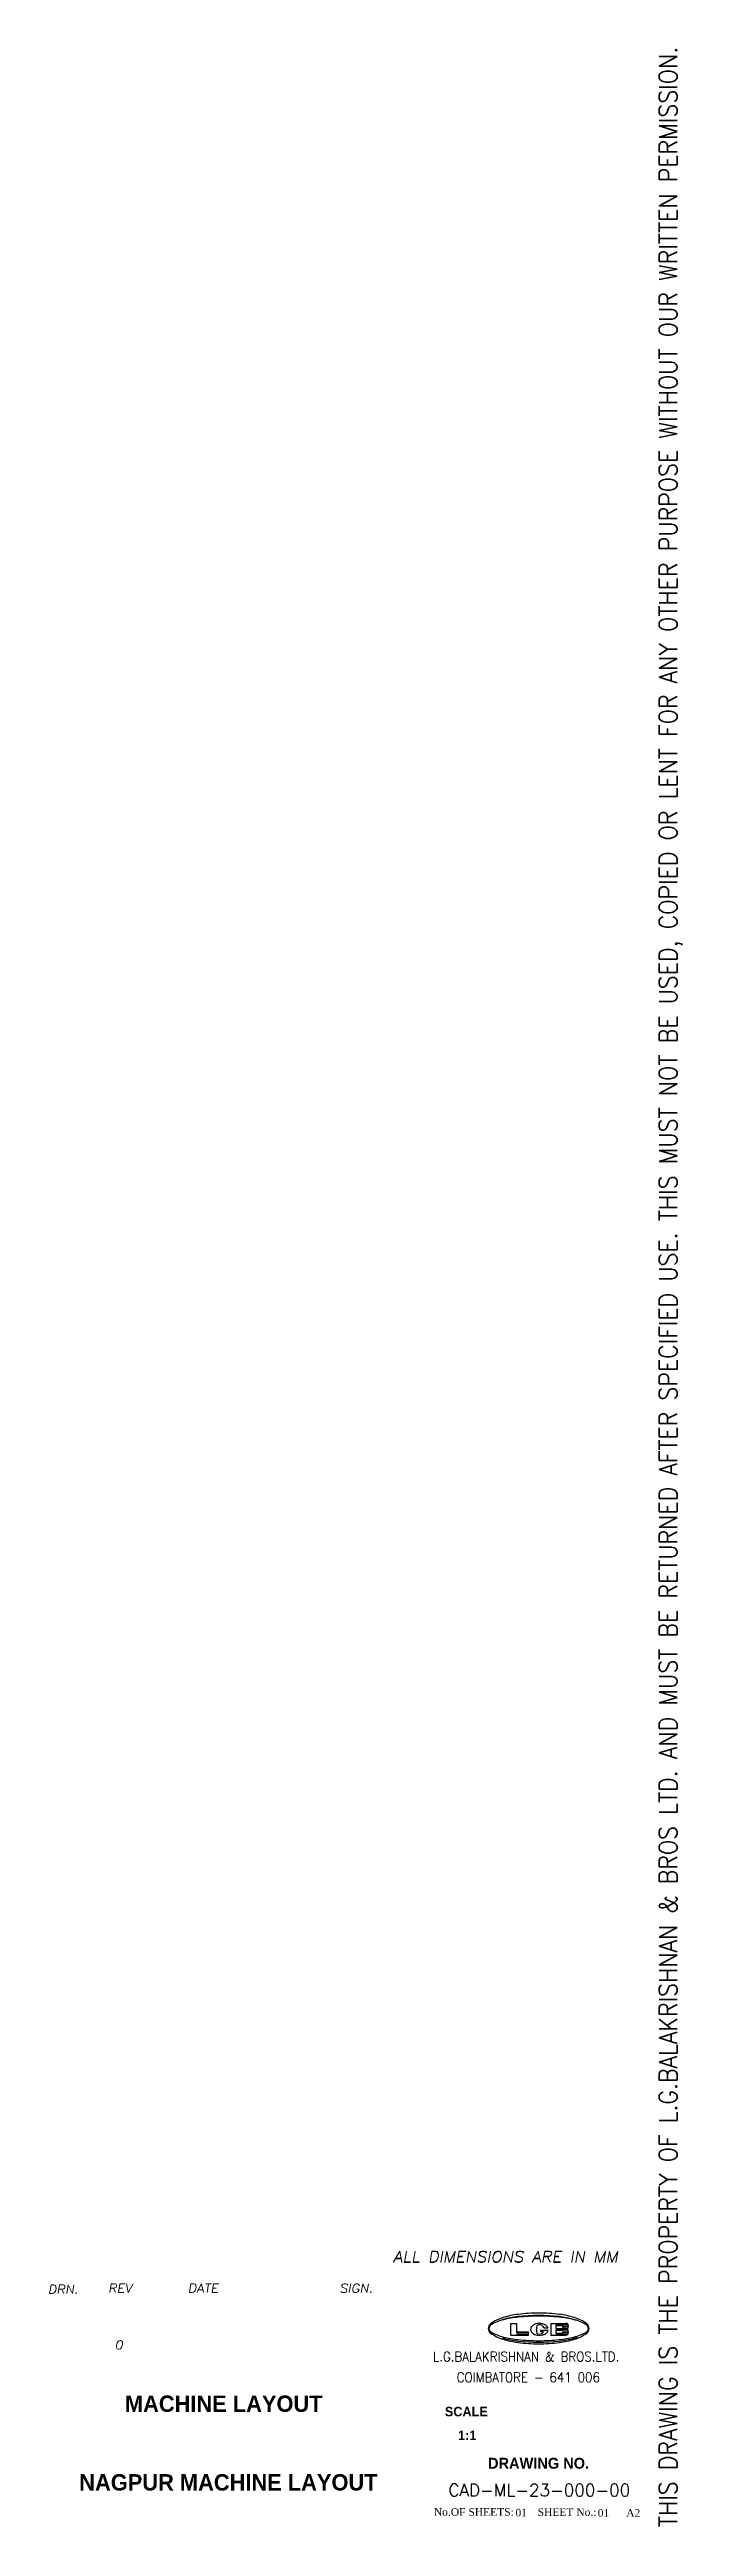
# Model space of a CAD drawing. Header units: feet. Extents: x -99009 to 3252343, y -11094690 to 9035152.
# Drawn here: x 1764450 to 1815542, y -1264190 to -1064524 of the extents above; entities that cross this region are included whole.
import ezdxf
from ezdxf.enums import TextEntityAlignment as Align

# ---------------------------------------------------------------- set-up
doc = ezdxf.new("R2010")
doc.units = ezdxf.units.FT
doc.layers.add('TEXT', color=30, linetype='Continuous')
doc.styles.add('DUTCH801', font='dutchi.ttf')
doc.styles.add('ROMAND', font='romand', dxfattribs={"width": 0.9, "oblique": 15, "height": 3})
doc.styles.add('ROMANS', font='romans.shx', dxfattribs={"width": 0.75})
doc.styles.add('ROMANT', font='romant', dxfattribs={"height": 2.5})
doc.styles.add('SIMPLE', font='simplex.shx', dxfattribs={"width": 0.9})
doc.styles.get("Standard").update_dxf_attribs({"font": 'GOTHICB.TTF'})

msp = doc.modelspace()

# ---------------------------------------------------------------- texts
at = {"layer": 'TEXT', "style": 'ROMANS', "oblique": 10, "width": 1.1}
for p in [(1801253.9655, -1242466.35625), (1801253.96991, -1242426.51041)]:
    msp.add_text('ALL DIMENSIONS ARE IN MM', height=878.2737745, rotation=0.0000004269, dxfattribs=at).set_placement(p, align=Align.MIDDLE)
for s, p in [('DRN.', (1765543.23553, -1245071.92925)), ('REV', (1770140.14805, -1244986.49507)), ('DATE', (1776839.34805, -1244986.49507)), ('SIGN.', (1789194.35125, -1244986.49502)), ('0', (1770044.23356, -1249557.81278))]:
    msp.add_text(s, height=702.61902, rotation=0.0000004269, dxfattribs=at).set_placement(p, align=Align.MIDDLE_CENTER)
at = {"layer": 'TEXT', "style": 'ROMAND', "width": 0.9}
for s, p in [('L.G.BALAKRISHNAN & BROS.LTD.', (1795402.77931, -1251118.05057)), ('COIMBATORE - 641 006', (1797316.2586, -1252789.66926))]:
    msp.add_text(s, height=776.2649309, rotation=0.0000004269, dxfattribs=at).set_placement(p, align=Align.BOTTOM_LEFT)
at = {"layer": 'TEXT', "ltscale": 8}
for s, height, p in [(' MACHINE LAYOUT', 1317.4106617, (1778268.63783, -1254292.38449)), ('SCALE', 765.674573, (1798093.9515, -1254928.20918)), ('DRAWING NO.', 878.2737745, (1803923.12912, -1259094.64455)), ('NAGPUR MACHINE LAYOUT', 1317.4106617, (1778890.74253, -1260632.08235))]:
    msp.add_text(s, height=height, rotation=0.0000004269, dxfattribs=at).set_placement(p, align=Align.MIDDLE_CENTER)
msp.add_text('1:1', height=765.674573, rotation=0.0000004269, dxfattribs=at).set_placement((1798169.00249, -1256841.03601), align=Align.MIDDLE)
at = {"layer": 'TEXT', "style": 'ROMANT'}
msp.add_text('CAD-ML-23-000-00', height=992.4493652, rotation=0.0000004269, dxfattribs=at).set_placement((1803981.59572, -1261262.06206), align=Align.MIDDLE_CENTER)
at = {"layer": 'TEXT', "ltscale": 8, "style": 'DUTCH801'}
for s, height, p in [('No.OF SHEETS:', 614.7916421, (1795473.22603, -1263329.48856)), ('01', 614.791642, (1802060.27548, -1263379.47642)), ('SHEET No.:', 614.791642, (1803851.92386, -1263341.15128)), ('01', 614.791642, (1808697.58432, -1263407.60474)), ('A2', 614.791642, (1811000.83154, -1263407.60473))]:
    msp.add_text(s, height=height, rotation=0.0000004269, dxfattribs=at).set_placement(p)
at = {"layer": 'TEXT', "insert": (1813646.73703, -1145833.67023), "char_height": 1452.44525454, "width": 236823.9459487, "attachment_point": 2, "rotation": 89.9999995609, "style": 'SIMPLE'}
msp.add_mtext('\\pxsm1.5,ql,t0.65;{\\Fromans|c0;THIS DRAWING IS THE PROPERTY OF L.G.BALAKRISHNAN & BROS LTD. AND MUST BE RETURNED AFTER SPECIFIED USE. THIS MUST NOT BE USED, COPIED OR LENT FOR ANY OTHER PURPOSE WITHOUT OUR WRITTEN PERMISSION.}', dxfattribs=at)

# ---------------------------------------------------------------- blocks, each defined once
blk = doc.blocks.new('*X1889')
at = {"color": 0}
for p, q in [((186.06, 50.4), (189.12, 50.4)), ((186.06, 49.2), (188.61, 49.2)), ((186.06, 48), (189.11, 48)), ((187.89, 49.6), (189.17, 49.6)), ((187.89, 48.8), (189.18, 48.8)), ((187.9, 50), (189.26, 50)), ((187.9, 48.4), (189.26, 48.4))]:
    blk.add_line(p, q, dxfattribs=at)
blk = doc.blocks.new('*X1890')
at = {"color": 0}
for p, q in [((176.11, 48.4), (179.11, 48.4)), ((176.11, 48), (179.11, 48))]:
    blk.add_line(p, q, dxfattribs=at)

# ---------------------------------------------------------------- linework, layer by layer
at = {"layer": 'TEXT'}
for p, q in [((1801676.30532, -1247820.16836), (1802154.15385, -1247820.16836)), ((1801676.30533, -1248775.86541), (1801676.30532, -1247820.16836)), ((1802154.15385, -1247820.16836), (1802154.15385, -1248521.01286)), ((1804910.95345, -1247817.05715), (1806105.57477, -1247817.05714)), ((1804910.95345, -1247817.05715), (1804910.95346, -1248772.7542)), ((1801676.30533, -1248775.86541), (1803109.85091, -1248775.8654)), ((1803109.85091, -1248521.01285), (1802154.15385, -1248521.01286)), ((1803109.85091, -1248775.8654), (1803109.85091, -1248521.01285)), ((1803752.14735, -1248116.21101), (1803752.14735, -1248498.48983)), ((1804070.71304, -1248402.92012), (1804070.71304, -1248499.23548)), ((1804693.49167, -1248402.92012), (1804070.71304, -1248402.92012)), ((1804326.28723, -1248499.23547), (1804070.71304, -1248499.23548)), ((1804693.49167, -1248211.78071), (1804364.92522, -1248211.78071)), ((1804910.95346, -1248772.7542), (1806105.57478, -1248772.75419)), ((1805322.56642, -1247983.54978), (1805807.91916, -1247983.54977)), ((1805322.56642, -1247983.54978), (1805322.56642, -1248224.22056)), ((1805322.56642, -1248224.22056), (1805807.91916, -1248224.22055)), ((1805322.56642, -1248368.909), (1805807.91916, -1248368.909)), ((1805322.56642, -1248368.909), (1805322.56642, -1248609.57979)), ((1805322.56642, -1248609.57979), (1805807.91917, -1248609.57978))]:
    msp.add_line(p, q, dxfattribs=at)
for points in [[(1800054.13508, -1248597.59548, 0.0847609994), (1801057.48, -1249100.411, 0.0425349659), (1802265.32634, -1249358.38742, 0.0313611427), (1803935.80165, -1249463.26659, 0.0313611427), (1805606.27696, -1249358.38739, 0.0425349659), (1806814.1233, -1249100.41095, 0.0847609994), (1807817.46821, -1248597.59542, 0.2386625499), (1808006.36316, -1248224.40001, 0.2386625499), (1807817.4682, -1247851.2046, 0.0847609994), (1806814.12329, -1247348.38908, 0.0425349659), (1805606.27694, -1247090.41265, 0.0313611427), (1803935.80163, -1246985.53349, 0.0313611427), (1802265.32633, -1247090.41268, 0.0425349659), (1801057.47998, -1247348.38912, 0.0847609994), (1800054.13508, -1247851.20466, 0.5061556474), (1800054.13511, -1248597.59549)], [(1807046.81006, -1247597.82057, 0.0207732892), (1806770.14222, -1247509.00614, 0.038856418), (1805572.86736, -1247276.99697, 0.0569289541), (1802248.31114, -1247276.99699, 0.038856418), (1801051.03629, -1247509.00618, 0.0055310374), (1800976.65526, -1247530.4064, 0.2509300862)], [(1804693.49167, -1248211.78071, 0.0645432696), (1804658.8454, -1248135.64254, 0.1071181112), (1804497.90651, -1247969.46048, 0.0798124862), (1804276.26523, -1247868.15557, 0.1355349585), (1803705.87799, -1247868.15557, 0.0798124862), (1803484.23671, -1247969.46049, 0.1071181112), (1803323.29782, -1248135.64255, 0.1398891526), (1803274.29882, -1248307.35042, 0.1398891526)], [(1801001.8762, -1248991.8219, 0.0055310374), (1801076.25723, -1249013.22212, 0.038856418), (1802273.53208, -1249245.23129, 0.0569287902), (1805598.08831, -1249245.23126, 0.038856418), (1806795.36316, -1249013.22207, 0.0207732892), (1807072.031, -1248924.40764, 0.2509300862)], [(1803274.29882, -1248307.35042, 0.1398891526), (1803323.29782, -1248479.05829, 0.1071181112), (1803484.23672, -1248645.24035, 0.0798124862), (1803705.878, -1248746.54527, 0.1355347921), (1804276.26524, -1248746.54526, 0.0798124862), (1804497.90652, -1248645.24035, 0.1071181112), (1804658.84541, -1248479.05828, 0.0645432696), (1804693.49167, -1248402.92012, 0.1398891526)]]:
    msp.add_lwpolyline(points, format="xyb", dxfattribs=at)
msp.add_lwpolyline([(1799918.34301, -1248224.64154, 0.2642898725), (1800079.81823, -1248508.79224, 0.0739706468), (1801095.03191, -1248925.62102, 0.0350311358), (1802281.96787, -1249131.67642, 0.0254695135), (1803935.8102, -1249215.97621, 0.0254695135), (1805589.65252, -1249131.6764, 0.0350311358), (1806776.58848, -1248925.62098, 0.0739706468), (1807791.80216, -1248508.79218, 0.5682732431), (1807791.80215, -1247940.49077, 0.0739706468), (1806776.58847, -1247523.66199, 0.0350311358), (1805589.6525, -1247317.60659, 0.0254695135), (1803935.81018, -1247233.3068, 0.0254695135), (1802281.96786, -1247317.60661, 0.0350311358), (1801095.0319, -1247523.66203, 0.0739706468), (1800079.81822, -1247940.49083, 0.2642898725)], format="xyb", close=True, dxfattribs=at)
for centre, radius, start, end in [((1806105.57477, -1248055.98141), 238.92426, 270.0000004002, 90.0000004002), ((1803911.43019, -1248116.21101), 159.28284, 103.2573249501, 180.0000004268), ((1803911.43019, -1248498.48983), 159.28284, 180.0000004268, 256.7426759271), ((1804012.02069, -1248297.44463), 363.15275, 13.1870544769, 112.1836568408), ((1804012.02069, -1248317.2562), 363.15275, 247.816344052, 329.9265722019), ((1803911.43019, -1248498.48983), 159.28284, 359.7317815203, 0.000000427), ((1805807.91916, -1248103.88516), 120.33539, 270.0000004002, 90.0000004002), ((1805807.91916, -1248489.24439), 120.33539, 270.0000004002, 90.0000004002), ((1806105.57477, -1248533.82993), 238.92426, 270.0000004002, 90.0000004002)]:
    msp.add_arc(centre, radius, start, end, dxfattribs=at)

# ---------------------------------------------------------------- block references
at = {"layer": 'TEXT', "xscale": 318.5656843480468, "yscale": 318.5656843480468, "zscale": 318.5656843480468, "rotation": 4.450973802543471e-07}
for name, p in [('*X1890', (1746051.30664, -1264004.10262)), ('*X1889', (1746051.30664, -1263970.43636))]:
    msp.add_blockref(name, p, dxfattribs=at)

msp.set_redraw_order([(e.dxf.handle, doc.entitydb.next_handle()) for e in msp.query("TEXT MTEXT ATTDEF DIMENSION ARC_DIMENSION")])  # texts and dimensions are drawn at this point

doc.saveas('drawing.dxf')
